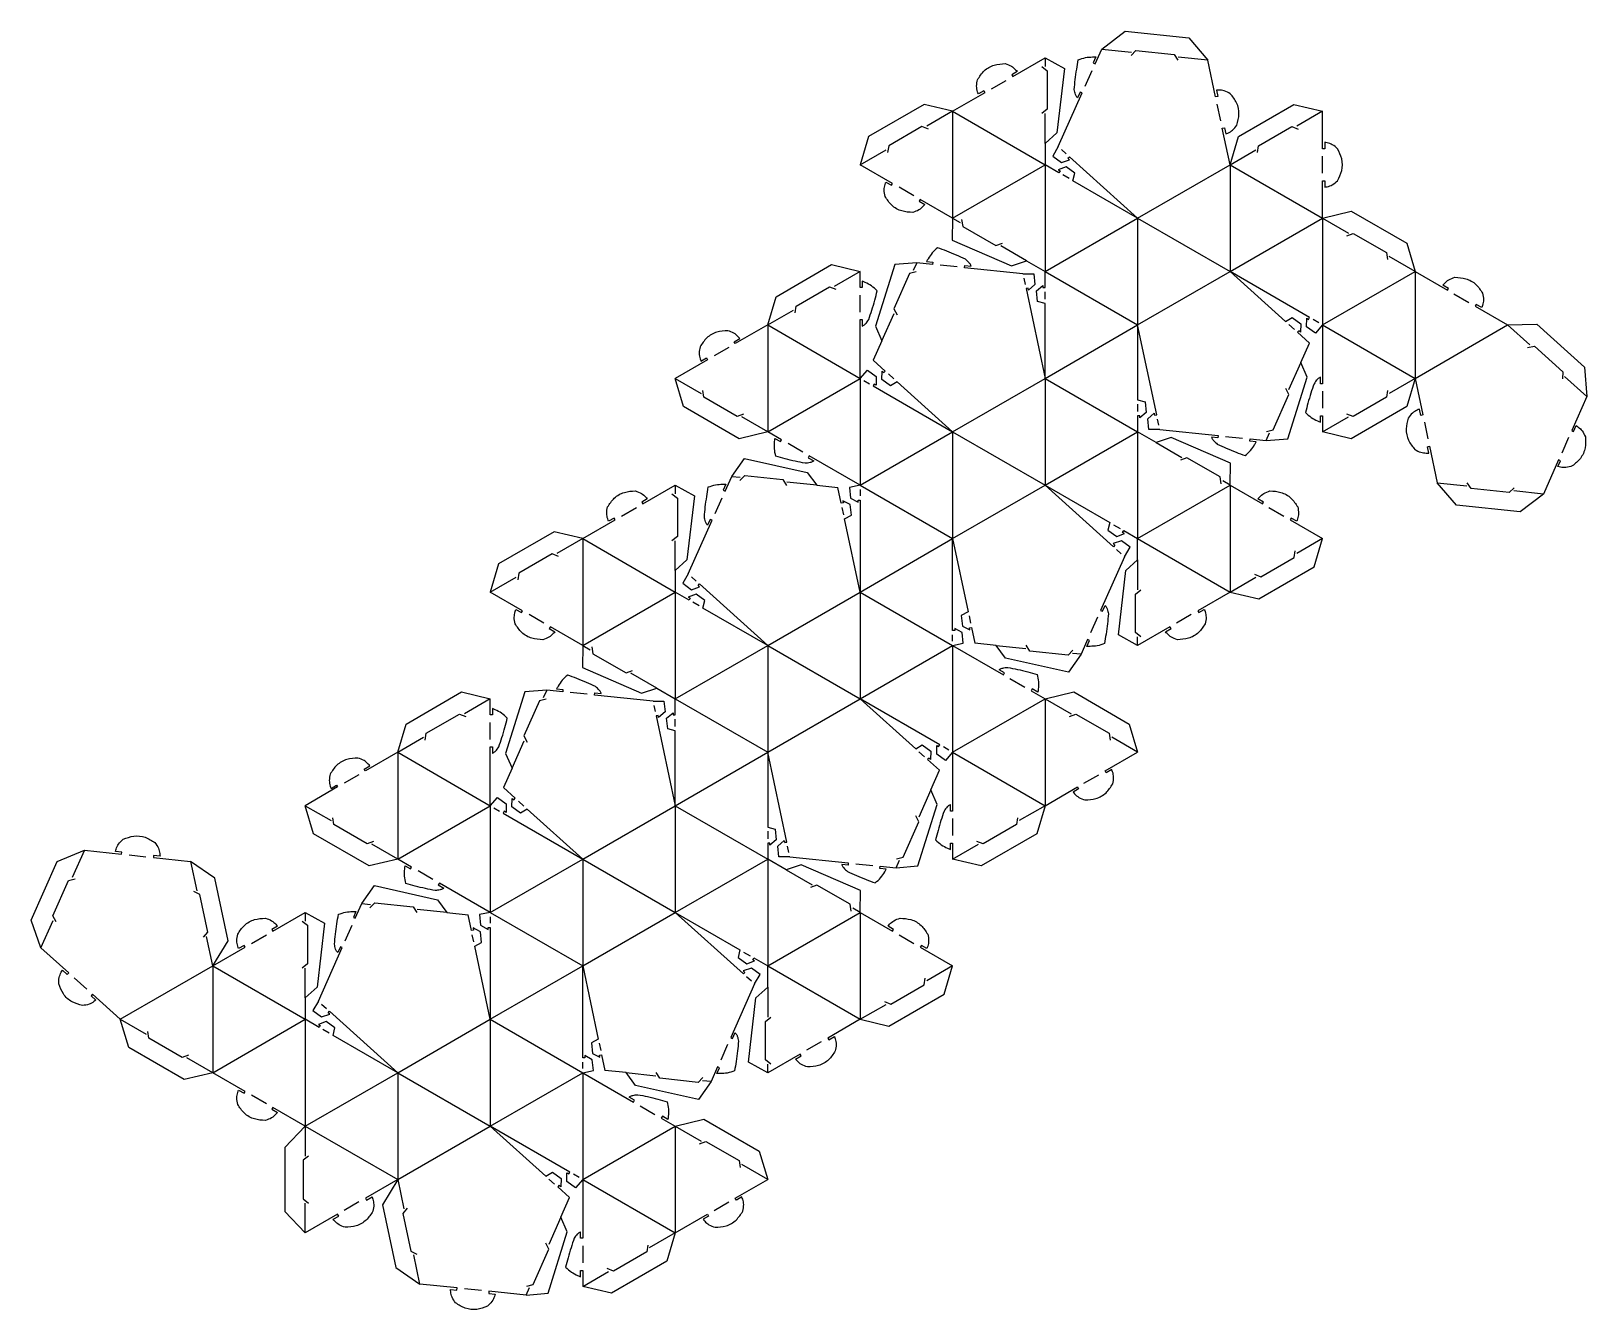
# Model space of a CAD drawing. Extents: x 12 to 259, y 156 to 359.
import ezdxf

# ---------------------------------------------------------------- set-up
doc = ezdxf.new("R2010")
doc.units = 0
doc.layers.get('0').update_dxf_attribs({"linetype": 'CONTINUOUS'})

msp = doc.modelspace()

# ---------------------------------------------------------------- linework, layer by layer
at = {"color": 5}
for points in [[(182.010499, 356.348985), (185.714761, 359.194573), (195.818687, 358.132607), (198.850371, 354.579043)], [(181.081251, 355.094553), (180.668007, 354.166389), (180.977393, 354.028642), (182.010507, 356.349047)], [(186.672564, 355.348205), (187.434657, 356.1194), (193.497011, 355.482222), (194.082108, 354.56943)], [(168.620158, 352.787019), (167.740271, 352.279019), (167.909604, 351.985722), (173.04227, 354.94907)], [(172.53427, 353.594395), (173.380942, 352.917059), (173.380942, 346.821033), (172.53427, 346.143697)], [(173.042272, 354.949067), (176.090286, 353.255728), (174.904948, 343.095686), (173.042272, 341.402344), (173.042272, 338.015663)], [(200.202419, 349.846043), (200.41366, 348.852243), (200.082393, 348.781831), (198.850165, 354.578998)], [(158.377512, 346.482367), (163.510177, 349.445711), (163.340844, 349.739008), (162.460957, 349.231005)], [(175.123091, 340.87966), (178.911171, 349.387825), (178.601782, 349.525572), (178.188538, 348.597408)], [(158.377492, 346.4824), (153.835896, 347.575357), (145.037099, 342.495368), (143.71283, 338.015753)], [(202.371099, 338.015166), (203.695461, 342.495091), (212.494868, 347.57543), (217.036777, 346.4824)], [(217.375446, 341.571711), (217.375446, 340.555708), (217.036777, 340.555708), (217.036777, 346.4824)], [(154.525387, 343.6718), (153.515466, 344.066367), (148.236189, 341.018375), (148.072935, 339.946475)], [(202.370811, 338.015663), (201.138587, 343.812829), (201.469851, 343.883244), (201.681091, 342.889443)], [(206.731506, 339.946021), (206.894771, 341.017994), (212.174415, 344.066197), (213.184404, 343.671603)], [(175.12304, 340.879683), (174.241672, 339.394703), (175.613348, 338.387497), (176.909829, 338.815139), (176.658154, 339.041747), (176.884762, 339.293421), (187.706768, 329.549245)], [(147.796292, 335.267047), (148.676171, 334.75905), (148.845504, 335.052341), (143.712881, 338.015663)], [(187.706542, 329.548994), (177.441476, 335.475531), (177.740843, 336.671368), (176.359069, 337.664661), (175.117862, 337.208121), (175.41115, 337.03879), (175.241819, 336.745505), (173.042162, 338.015477)], [(217.036777, 329.548994), (217.036777, 335.475686), (217.375446, 335.475686), (217.375446, 334.45968)], [(158.377515, 329.549033), (153.244894, 332.512352), (153.075561, 332.219061), (153.95544, 331.711064)], [(217.03667, 329.548807), (221.578178, 330.641744), (230.376803, 325.561854), (231.701046, 321.082325)], [(158.377495, 329.548997), (158.319964, 326.062669), (167.711487, 322.00918), (170.109301, 322.775634), (173.042253, 321.082293)], [(159.804676, 329.311602), (159.96793, 328.239697), (165.247244, 325.191684), (166.25717, 325.586252)], [(220.888701, 326.738261), (221.898599, 327.132822), (227.177778, 324.084887), (227.341026, 323.013009)], [(129.048123, 312.615624), (130.3724, 317.095268), (139.171257, 322.17529), (143.712884, 321.082326)], [(144.051551, 319.558326), (144.051551, 318.542325), (143.712884, 318.542325), (143.712884, 321.082326)], [(152.681119, 322.482374), (149.207872, 322.175168), (146.158266, 312.411371), (147.171162, 310.106806), (145.793672, 307.012914)], [(152.594206, 321.038193), (151.545236, 320.763787), (149.065756, 315.194782), (149.563729, 314.231631)], [(154.232164, 322.659856), (155.242596, 322.553656), (155.207197, 322.216845), (152.681113, 322.482347)], [(169.52166, 320.712334), (160.259361, 321.685841), (160.29476, 322.022652), (161.305192, 321.916451)], [(169.521626, 320.712325), (171.248372, 320.733122), (171.434805, 319.041582), (170.416197, 318.132603), (170.345783, 318.46387), (170.014516, 318.393457), (173.042272, 304.148987)], [(173.042272, 304.148988), (173.042272, 316.002325), (171.856939, 316.340991), (171.687606, 318.034325), (172.703606, 318.880992), (172.703606, 318.542325), (173.042272, 318.542325), (173.042272, 321.082326)], [(217.036458, 312.615111), (215.896424, 311.317891), (214.514532, 312.311269), (214.520599, 313.676553), (214.813913, 313.507209), (214.983258, 313.800521), (202.3708, 321.082327)], [(202.371235, 321.082796), (211.180339, 313.151043), (212.225201, 313.805332), (213.596957, 312.798069), (213.546312, 311.476449), (213.294623, 311.703071), (213.068004, 311.451382), (214.955668, 309.751721)], [(231.700939, 321.082141), (236.833472, 318.118872), (237.002803, 318.412159), (236.122938, 318.920148)], [(133.408256, 314.546358), (133.571513, 315.618264), (138.850824, 318.666277), (139.860751, 318.271707)], [(242.281978, 315.364226), (241.402114, 315.872215), (241.232786, 315.578927), (246.365316, 312.615658)], [(143.712884, 304.148988), (143.712884, 313.462324), (144.051551, 313.462324), (144.051551, 312.446324)], [(129.048104, 312.615658), (123.915483, 309.652337), (123.74615, 309.94563), (124.626029, 310.453628)], [(187.706542, 312.615658), (187.706542, 300.762321), (188.891875, 300.423654), (189.061209, 298.73032), (188.045209, 297.883653), (188.045209, 298.22232), (187.706542, 298.22232), (187.706542, 295.682319)], [(191.227146, 296.052517), (189.50042, 296.03172), (189.313992, 297.72324), (190.332586, 298.632208), (190.402997, 298.300945), (190.734261, 298.371357), (187.706542, 312.615658)], [(217.036777, 312.615658), (217.036777, 303.302322), (216.69811, 303.302322), (216.69811, 304.318322)], [(246.365742, 312.616126), (251.035532, 312.740953), (258.586193, 305.942309), (258.950175, 301.285051)], [(208.068881, 294.282439), (211.54204, 294.589637), (214.59157, 304.353186), (213.5787, 306.657692), (214.956153, 309.751506)], [(249.549452, 309.065892), (250.619381, 309.241871), (255.149779, 305.162684), (255.086601, 304.080219)], [(118.466881, 306.897643), (119.34676, 307.405641), (119.516093, 307.112348), (114.383473, 304.149028)], [(158.377523, 295.682352), (149.568812, 303.613751), (148.523994, 302.959491), (147.152304, 303.966709), (147.202943, 305.28827), (147.45462, 305.061659), (147.68123, 305.313336), (145.793652, 307.012922)], [(129.048126, 295.682358), (124.506541, 294.589404), (115.707761, 299.669381), (114.383493, 304.148987)], [(143.712859, 304.148948), (144.852816, 305.446079), (146.234613, 304.452769), (146.228545, 303.08758), (145.935251, 303.256912), (145.765921, 302.96362), (158.377503, 295.682319)], [(231.701154, 304.148802), (230.376911, 299.669273), (221.578283, 294.589384), (217.036777, 295.682319)], [(231.701046, 304.148988), (232.933257, 298.351889), (232.601996, 298.281477), (232.390758, 299.275265)], [(125.196027, 298.492953), (124.186112, 298.098387), (118.906843, 301.146373), (118.743589, 302.21827)], [(208.155791, 295.726583), (209.204735, 296.000982), (211.684153, 301.569846), (211.186189, 302.532972)], [(227.341134, 302.218118), (227.177882, 301.14624), (221.898707, 298.098306), (220.888808, 298.492866)], [(258.949246, 301.285465), (256.538603, 295.871072), (256.847998, 295.733321), (257.26125, 296.661503)], [(191.226982, 296.052481), (200.49002, 295.078897), (200.454616, 294.742059), (199.444102, 294.848268)], [(216.69811, 297.20632), (216.69811, 298.22232), (217.036777, 298.22232), (217.036777, 295.682319)], [(130.198599, 294.62702), (131.078484, 294.119017), (131.24782, 294.412313), (129.048104, 295.682318)], [(202.370811, 287.21565), (202.428342, 290.701886), (193.037062, 294.755269), (190.639311, 293.988836), (187.706435, 295.682132)], [(206.517694, 294.104804), (205.507181, 294.211013), (205.542586, 294.547851), (208.068867, 294.282328)], [(123.351558, 288.615686), (125.354235, 291.470012), (135.334762, 289.229143), (136.82413, 287.199662), (140.192272, 286.845656)], [(143.712864, 287.215615), (135.647247, 291.872302), (135.477913, 291.579006), (136.357797, 291.071004)], [(200.943667, 287.453037), (200.780416, 288.524915), (195.50124, 291.572849), (194.491342, 291.178289)], [(233.869413, 292.318746), (233.658176, 293.312535), (233.98944, 293.382947), (235.22165, 287.585848)], [(254.368478, 290.164231), (254.78173, 291.092412), (254.472338, 291.230163), (252.061695, 285.81577)], [(124.645714, 287.968862), (125.407843, 288.740097), (131.470502, 288.102886), (132.055627, 287.190049)], [(109.961381, 285.0536), (109.081494, 284.545598), (109.250827, 284.252302), (114.383493, 287.215648)], [(114.383495, 287.215651), (117.431495, 285.522317), (116.246162, 275.362314), (114.383495, 273.66898), (114.383495, 270.282313)], [(122.422305, 287.3612), (122.009061, 286.433037), (122.318447, 286.295288), (123.351561, 288.615698)], [(143.712884, 270.282313), (141.248432, 281.876649), (142.337451, 282.454361), (142.151021, 284.145901), (140.981187, 284.762829), (141.051602, 284.431562), (140.720335, 284.361149), (140.192238, 286.84565)], [(143.712884, 287.215651), (142.019551, 286.876984), (142.188884, 285.18365), (143.374217, 284.506317), (143.374217, 284.844984), (143.712884, 284.844984), (143.712884, 270.282313)], [(185.625435, 275.885047), (186.506787, 277.370001), (185.135136, 278.377189), (183.838681, 277.949554), (184.09035, 277.722949), (183.863745, 277.471279), (173.041937, 287.215279)], [(173.042272, 287.215649), (183.307338, 281.289111), (183.007971, 280.093275), (184.389745, 279.099983), (185.630953, 279.556521), (185.337664, 279.725851), (185.506995, 280.019139), (187.706649, 278.749166)], [(202.371127, 287.216197), (207.504103, 284.252671), (207.673448, 284.545984), (206.79351, 285.054017)], [(252.061701, 285.815835), (248.357362, 282.970191), (238.253236, 284.032177), (235.221489, 287.585813)], [(247.399542, 286.816635), (246.637435, 286.045424), (240.574957, 286.682616), (239.989848, 287.595425)], [(113.875495, 285.860984), (114.722162, 285.18365), (114.722162, 279.087649), (113.875495, 278.410315)], [(99.718735, 278.748946), (104.8514, 281.712292), (104.682067, 282.005587), (103.80218, 281.497585)], [(116.464142, 273.146301), (120.252222, 281.654469), (119.942836, 281.792218), (119.529589, 280.864054)], [(212.953081, 281.497786), (212.073143, 282.005819), (211.903798, 281.712506), (217.036774, 278.748981)], [(99.718715, 278.74898), (95.17713, 279.841934), (86.37835, 274.761956), (85.054082, 270.28235)], [(95.866616, 275.938384), (94.856701, 276.332951), (89.577432, 273.284964), (89.414178, 272.213067)], [(158.377492, 261.815641), (160.070825, 262.154307), (159.901492, 263.847643), (158.716159, 264.524977), (158.716159, 264.18631), (158.377492, 264.18631), (158.377492, 278.74898)], [(158.377492, 278.74898), (160.841924, 267.154732), (159.752913, 266.577026), (159.939344, 264.885499), (161.109166, 264.268575), (161.038754, 264.599839), (161.370018, 264.670251), (161.89811, 262.185769)], [(187.706542, 261.815641), (184.658542, 263.508974), (185.843875, 273.668978), (187.706542, 275.362312), (187.706542, 278.74898)], [(202.370811, 270.282313), (206.912712, 269.189283), (215.712102, 274.269613), (217.036458, 278.749529)], [(206.223176, 273.093103), (207.233164, 272.698509), (212.512797, 275.746707), (212.676063, 276.818678)], [(185.626059, 275.884768), (181.838075, 267.376815), (182.147456, 267.239071), (182.560688, 268.167213)], [(116.464263, 273.146247), (115.582883, 271.661248), (116.954577, 270.65403), (118.251072, 271.081678), (117.999394, 271.308289), (118.226005, 271.559967), (129.048135, 261.815677)], [(89.137518, 267.533697), (90.017397, 267.0257), (90.18673, 267.318991), (85.054107, 270.282312)], [(129.048104, 261.815643), (118.78286, 267.742285), (119.082233, 268.938141), (117.700436, 269.93145), (116.459206, 269.474904), (116.7525, 269.305571), (116.583166, 269.012278), (114.383473, 270.282273)], [(188.214542, 263.170307), (187.367875, 263.847643), (187.367875, 269.943644), (188.214542, 270.620977)], [(202.370921, 270.282127), (197.238389, 267.318858), (197.407719, 267.02557), (198.287581, 267.533559)], [(99.718741, 261.815683), (94.58612, 264.779002), (94.416787, 264.485711), (95.296665, 263.977714)], [(192.128544, 263.977638), (193.008405, 264.485627), (192.839075, 264.778912), (187.706545, 261.815643)], [(99.718715, 261.815643), (99.661187, 258.329316), (109.05271, 254.275828), (111.450524, 255.042282), (114.383476, 253.34894)], [(101.145899, 261.578249), (101.309153, 260.506344), (106.588467, 257.45833), (107.598393, 257.852899)], [(158.377512, 261.815677), (166.443129, 257.158991), (166.612463, 257.452285), (165.732579, 257.960287)], [(178.738818, 260.415793), (176.736161, 257.561496), (166.755733, 259.802343), (165.266381, 261.831803), (161.898271, 262.185806)], [(177.444674, 261.06261), (176.682552, 260.291384), (170.619953, 260.928588), (170.034833, 261.841416)], [(179.668046, 261.670231), (180.081281, 262.59837), (179.771901, 262.736117), (178.738815, 260.415765)], [(70.389346, 244.882271), (71.713623, 249.361916), (80.51248, 254.441936), (85.054104, 253.348974)], [(94.022172, 254.749022), (90.54894, 254.441817), (87.499345, 244.67806), (88.512238, 242.373504), (87.134754, 239.279626)], [(95.573235, 254.926523), (96.583678, 254.82032), (96.548276, 254.483507), (94.02217, 254.749011)], [(110.862883, 252.978981), (101.600491, 253.952498), (101.63589, 254.28931), (102.646333, 254.18311)], [(171.891777, 254.404273), (171.011892, 254.912276), (170.842556, 254.61898), (173.04227, 253.348974)], [(173.042162, 253.348788), (177.583671, 254.441724), (186.382296, 249.361834), (187.706539, 244.882304)], [(85.392774, 251.824974), (85.392774, 250.808971), (85.054107, 250.808971), (85.054107, 253.348974)], [(93.935262, 253.304848), (92.886296, 253.030444), (90.406824, 247.46146), (90.904797, 246.498315)], [(110.862849, 252.978972), (112.589595, 252.999772), (112.776028, 251.308234), (111.75742, 250.399255), (111.687006, 250.730522), (111.355739, 250.660107), (114.383495, 236.415638)], [(114.383495, 236.415635), (114.383495, 248.268971), (113.198162, 248.607638), (113.028829, 250.300971), (114.044829, 251.147638), (114.044829, 250.808971), (114.383495, 250.808971), (114.383495, 253.348974)], [(143.712853, 253.34894), (152.521564, 245.417542), (153.566382, 246.071801), (154.938072, 245.064583), (154.887433, 243.743021), (154.635756, 243.969634), (154.409146, 243.717957), (156.296724, 242.01837)], [(158.377515, 244.882344), (157.23756, 243.585214), (155.855763, 244.578523), (155.861831, 245.943711), (156.155125, 245.774381), (156.324455, 246.067672), (143.712873, 253.348974)], [(74.749479, 246.813004), (74.912736, 247.884912), (80.192047, 250.932923), (81.201974, 250.538354)], [(176.894194, 250.538241), (177.904092, 250.932802), (183.18327, 247.884867), (183.346519, 246.812989)], [(70.389329, 244.882304), (65.256709, 241.918985), (65.087376, 242.212276), (65.967254, 242.720273)], [(85.054107, 236.415635), (85.054107, 245.728971), (85.392774, 245.728971), (85.392774, 244.712971)], [(129.048104, 244.882304), (129.048104, 233.028968), (130.233437, 232.690302), (130.40277, 230.996968), (129.38677, 230.150302), (129.38677, 230.488968), (129.048104, 230.488968), (129.048104, 227.948965)], [(132.568716, 228.319131), (130.841984, 228.298331), (130.655557, 229.989855), (131.674153, 230.898826), (131.744565, 230.567562), (132.075829, 230.637973), (129.048104, 244.882304)], [(158.377492, 244.882304), (158.377492, 235.568968), (158.038825, 235.568968), (158.038825, 236.584968)], [(183.623311, 242.13355), (182.743447, 241.625562), (182.574119, 241.91885), (187.706649, 244.882118)], [(149.409427, 226.549087), (152.882628, 226.856289), (155.932195, 236.619955), (154.919313, 238.924492), (156.296783, 242.018342)], [(59.808107, 239.16429), (60.687986, 239.672287), (60.857319, 239.378997), (55.724696, 236.415674)], [(173.042272, 236.415635), (178.174805, 239.378903), (178.344136, 239.085615), (177.464271, 238.577627)], [(85.054082, 236.415595), (86.194039, 237.712725), (87.575836, 236.719416), (87.569768, 235.354228), (87.276474, 235.523559), (87.107144, 235.230268), (99.718726, 227.948965)], [(99.718749, 227.949002), (90.910037, 235.880401), (89.86522, 235.226142), (88.493529, 236.233359), (88.544169, 237.554921), (88.795846, 237.328308), (89.022456, 237.579985), (87.134878, 239.279572)], [(70.389352, 227.949005), (65.847767, 226.856051), (57.048987, 231.936029), (55.724719, 236.415635)], [(66.537253, 230.7596), (65.527338, 230.365033), (60.248069, 233.413019), (60.084815, 234.484916)], [(149.496337, 227.993249), (150.545295, 228.267651), (153.024744, 233.836581), (152.526774, 234.799721)], [(173.042253, 236.415669), (171.717976, 231.936023), (162.919119, 226.856003), (158.377495, 227.948965)], [(168.68212, 234.484936), (168.518863, 233.413028), (163.239552, 230.365016), (162.229625, 230.759586)], [(158.038825, 229.472965), (158.038825, 230.488968), (158.377492, 230.488968), (158.377492, 227.948965)], [(13.811298, 213.879575), (12.249592, 218.282075), (16.382055, 227.563741), (20.698737, 229.349016)], [(20.698734, 229.348991), (26.592943, 228.729485), (26.628343, 229.066297), (25.617907, 229.172498)], [(32.690957, 228.42909), (31.680523, 228.535291), (31.645121, 228.198478), (37.539332, 227.578972)], [(41.059941, 211.015629), (43.502845, 214.99722), (41.390457, 224.935222), (37.539295, 227.578966)], [(71.539822, 226.893669), (72.419707, 226.385666), (72.589043, 226.678963), (70.389327, 227.948968)], [(143.712884, 219.482296), (143.770412, 222.968624), (134.378889, 227.022111), (131.981075, 226.255658), (129.048123, 227.948999)], [(132.568716, 228.319128), (141.831108, 227.345611), (141.795709, 227.008799), (140.785266, 227.114999)], [(16.203864, 218.004394), (15.70589, 218.967545), (18.185367, 224.536543), (19.234337, 224.810948)], [(147.858364, 226.371586), (146.847921, 226.477789), (146.883323, 226.814601), (149.409429, 226.549098)], [(39.577261, 215.547746), (40.264602, 216.38631), (38.997168, 222.349112), (38.028174, 222.835612)], [(64.692781, 220.882319), (66.695439, 223.736615), (76.675866, 221.495768), (78.165218, 219.466308), (81.533328, 219.112305)], [(85.054087, 219.482265), (76.98847, 224.138951), (76.819136, 223.845658), (77.699021, 223.337655)], [(142.2857, 219.71969), (142.122446, 220.791595), (136.843132, 223.83961), (135.833206, 223.44504)], [(63.763528, 219.627849), (63.350284, 218.699685), (63.65967, 218.561938), (64.692784, 220.882347)], [(65.986925, 220.235502), (66.749047, 221.006728), (72.811646, 220.369524), (73.396766, 219.456696)], [(51.302607, 217.320251), (50.42272, 216.812248), (50.592053, 216.518951), (55.724719, 219.482299)], [(55.216719, 218.127632), (56.063385, 217.450296), (56.063385, 211.354296), (55.216719, 210.676963)], [(55.724719, 219.482299), (58.772719, 217.788965), (57.587385, 207.628963), (55.724719, 205.935626), (55.724719, 202.54896)], [(85.054107, 202.54896), (82.589649, 214.14332), (83.678672, 214.721032), (83.492241, 216.412576), (82.322405, 217.029505), (82.392819, 216.698239), (82.061552, 216.627824), (81.533452, 219.112331)], [(85.054107, 219.482299), (83.360774, 219.143632), (83.530107, 217.450296), (84.71544, 216.772963), (84.71544, 217.111629), (85.054107, 217.111629), (85.054107, 202.54896)], [(126.967336, 208.151692), (127.848716, 209.636692), (126.477022, 210.643909), (125.180527, 210.21626), (125.432205, 209.98965), (125.205594, 209.737973), (114.383464, 219.482262)], [(114.383495, 219.482299), (124.648739, 213.555658), (124.349366, 212.3598), (125.731163, 211.366491), (126.972393, 211.823039), (126.679099, 211.992372), (126.848433, 212.285663), (129.048126, 211.015669)], [(143.712861, 219.482259), (148.845482, 216.51894), (149.014815, 216.812231), (148.134936, 217.320228)], [(17.234046, 210.342007), (17.989081, 209.662171), (18.215693, 209.913848), (13.811321, 213.879564)], [(41.059961, 211.015595), (46.192626, 213.97894), (46.023293, 214.272237), (45.143406, 213.764234)], [(57.805365, 205.412951), (61.593445, 213.921118), (61.284059, 214.058868), (60.870812, 213.130704)], [(154.294084, 213.764245), (153.414205, 214.272242), (153.244872, 213.978951), (158.377492, 211.015629)], [(99.718715, 194.08229), (101.412048, 194.420957), (101.242715, 196.114293), (100.057382, 196.791626), (100.057382, 196.45296), (99.718715, 196.45296), (99.718715, 211.015629)], [(99.718715, 211.015629), (102.183144, 199.421407), (101.094134, 198.843701), (101.280564, 197.152177), (102.450384, 196.535256), (102.379972, 196.86652), (102.711236, 196.936931), (103.239327, 194.452453)], [(129.048104, 194.08229), (126.000104, 195.775624), (127.185437, 205.935626), (129.048104, 207.628963), (129.048104, 211.015629)], [(143.712884, 202.54896), (148.254469, 201.456006), (157.053249, 206.535984), (158.377515, 211.01559)], [(126.967395, 208.151666), (123.179349, 199.643575), (123.488735, 199.505828), (123.901976, 200.433984)], [(147.564983, 205.359554), (148.574898, 204.964988), (153.854167, 208.012974), (154.017421, 209.084871)], [(26.395241, 202.548951), (21.990869, 206.514665), (21.764257, 206.262987), (22.519292, 205.583151)], [(57.805489, 205.412897), (56.924109, 203.927898), (58.295802, 202.92068), (59.592297, 203.348329), (59.34062, 203.574939), (59.567231, 203.826617), (70.389361, 194.082327)], [(41.059944, 194.082293), (36.518339, 192.989334), (27.719521, 198.069334), (26.395248, 202.54896)], [(70.389329, 194.08229), (60.124086, 200.008932), (60.423459, 201.204789), (59.041662, 202.198098), (57.800432, 201.74155), (58.093726, 201.572217), (57.924392, 201.278926), (55.724696, 202.54892)], [(129.556104, 195.436957), (128.709437, 196.114293), (128.709437, 202.210293), (129.556104, 202.887626)], [(143.712864, 202.548994), (138.580199, 199.585649), (138.749532, 199.292352), (139.629419, 199.800355)], [(37.207828, 196.892902), (36.197907, 196.498333), (30.918618, 199.546333), (30.755364, 200.618232)], [(121.009286, 193.936898), (121.422527, 194.865053), (121.113141, 195.0028), (120.080038, 192.682412)], [(133.470218, 196.244338), (134.350105, 196.752341), (134.180772, 197.045638), (129.048104, 194.08229)], [(45.143426, 191.333624), (46.023321, 190.825615), (46.192657, 191.118915), (41.059938, 194.08229)], [(99.718588, 194.08207), (107.784288, 189.425336), (107.953621, 189.718635), (107.073728, 190.226644)], [(120.080041, 192.682423), (118.077364, 189.828098), (108.096837, 192.068965), (106.607469, 194.098448), (103.239327, 194.452453)], [(118.785886, 193.329245), (118.023756, 192.558011), (111.961097, 193.195224), (111.375972, 194.10806)], [(55.724846, 185.615502), (50.592129, 188.578878), (50.422793, 188.285579), (51.302686, 187.777573)], [(55.724719, 185.615282), (52.507385, 182.228616), (52.507385, 172.068613), (55.724719, 168.681943)], [(99.718738, 177.148652), (98.578783, 175.851522), (97.196986, 176.844832), (97.203054, 178.210019), (97.496348, 178.040689), (97.665678, 178.33398), (85.054096, 185.615282)], [(85.054327, 185.615528), (93.862861, 177.684287), (94.907656, 178.338535), (96.279324, 177.331337), (96.228682, 176.009804), (95.97701, 176.236408), (95.750403, 175.984737), (97.637947, 174.285186)], [(113.232988, 186.670593), (112.353093, 187.178599), (112.183759, 186.885302), (114.383493, 185.615282)], [(114.383473, 185.615243), (118.925058, 186.708196), (127.723838, 181.628219), (129.048104, 177.148613)], [(118.235572, 182.804648), (119.245487, 183.199214), (124.524756, 180.151229), (124.68801, 179.079332)], [(56.232719, 180.873949), (55.386052, 180.196613), (55.386052, 174.100613), (56.232719, 173.423279)], [(70.389352, 177.148573), (65.256732, 174.185254), (65.426062, 173.89196), (66.305941, 174.399957)], [(70.389329, 177.148613), (67.946544, 173.167216), (70.058828, 163.229701), (73.909803, 160.586085)], [(99.718715, 177.148613), (99.718715, 167.835277), (99.380048, 167.835277), (99.380048, 168.851277)], [(124.964718, 174.39996), (124.084839, 173.891963), (123.915506, 174.185254), (129.048126, 177.148576)], [(90.75048, 158.81489), (94.223888, 159.122109), (97.273632, 168.886354), (96.260691, 171.191023), (97.638243, 174.285056)], [(60.146796, 170.843974), (61.026675, 171.351971), (60.857342, 171.645265), (55.724719, 168.681943)], [(71.871939, 172.616719), (71.184632, 171.778195), (72.452001, 165.815686), (73.420946, 165.329208)], [(114.383495, 168.681946), (119.516116, 171.645265), (119.685449, 171.351974), (118.805571, 170.843977)], [(114.383476, 168.68198), (113.059199, 164.202334), (104.260342, 159.122315), (99.718715, 160.215277)], [(90.837396, 160.259137), (91.886416, 160.533555), (94.366009, 166.102816), (93.868014, 167.066009)], [(110.023343, 166.751247), (109.860086, 165.679339), (104.580775, 162.631327), (103.570848, 163.025897)], [(78.75833, 159.735995), (79.768771, 159.629792), (79.804173, 159.966605), (73.909939, 160.586114)], [(99.380048, 161.739274), (99.380048, 162.755277), (99.718715, 162.755277), (99.718715, 160.215274)], [(90.750607, 158.816089), (84.856374, 159.435598), (84.820972, 159.098786), (85.831412, 158.992583)]]:
    msp.add_lwpolyline(points, dxfattribs=at)
at = {"color": 1}
for points in [[(182.010499, 356.348985), (186.725664, 355.8534)], [(173.042272, 354.949067), (173.042272, 353.594395)], [(179.393288, 350.47068), (180.495276, 352.945783)], [(198.850371, 354.579043), (194.135208, 355.074628)], [(164.53671, 350.038381), (166.883072, 351.393053)], [(158.377492, 346.4824), (154.271387, 344.111739)], [(158.377396, 346.482279), (158.377396, 329.548946)], [(158.377396, 346.482279), (173.042227, 338.015612)], [(173.042272, 341.402344), (173.042272, 346.143697)], [(200.892139, 344.972263), (200.328838, 347.622398)], [(217.036777, 346.4824), (212.930387, 344.111573)], [(143.71283, 338.015753), (147.818935, 340.386415)], [(158.377396, 329.548946), (173.042227, 338.015612)], [(173.042227, 338.015612), (173.042227, 321.082279), (187.706494, 329.548946)], [(175.626389, 340.426467), (176.381413, 339.746639)], [(187.706494, 329.548946), (202.370761, 338.015612)], [(202.370761, 338.015612), (202.370761, 321.082279)], [(202.370761, 338.015612), (217.036721, 329.548946)], [(202.371099, 338.015166), (206.477489, 340.385991)], [(217.036777, 336.661025), (217.036777, 339.370369)], [(176.854903, 335.814192), (175.828396, 336.406844)], [(152.21837, 333.105016), (149.872028, 334.459677)], [(158.377495, 329.548997), (159.550673, 328.87166)], [(187.706494, 329.548946), (187.706494, 312.615612)], [(187.706494, 329.548946), (202.370761, 321.082279)], [(202.370761, 321.082279), (217.036721, 329.548946)], [(217.03667, 329.548807), (221.142695, 327.178192)], [(217.036721, 329.548946), (217.036721, 312.615612), (231.700987, 321.082279)], [(170.109301, 322.775634), (166.003168, 325.14631)], [(231.701046, 321.082325), (227.595021, 323.45294)], [(143.712884, 321.082326), (139.606751, 318.71165)], [(152.681119, 322.482374), (152.130122, 321.244817)], [(159.080522, 321.809742), (156.386033, 322.092944)], [(173.042227, 321.082279), (187.706494, 312.615612)], [(187.706494, 312.615612), (202.370761, 321.082279)], [(231.700987, 321.082279), (231.700987, 304.148946), (246.365254, 312.615612)], [(169.662452, 320.049791), (169.87369, 319.055991)], [(143.712884, 314.647658), (143.712884, 317.356992)], [(173.042272, 316.679658), (173.042272, 317.864992)], [(237.859979, 317.526218), (240.206279, 316.171581)], [(129.048123, 312.615624), (133.154256, 314.9863)], [(147.171162, 310.106806), (149.099645, 314.438255)], [(216.449834, 312.9538), (215.569896, 313.461833)], [(129.048016, 312.615612), (129.048016, 295.682279)], [(129.048016, 312.615612), (143.712847, 304.148946)], [(173.042227, 304.148946), (187.706494, 312.615612)], [(211.683716, 312.6978), (212.564624, 311.904625)], [(217.036721, 312.615612), (231.700987, 304.148946)], [(246.365742, 312.616126), (249.889383, 309.443425)], [(122.888959, 309.059673), (120.542617, 307.705013)], [(213.5787, 306.657692), (211.650261, 302.326354)], [(114.383493, 304.148987), (118.489592, 301.778331)], [(129.048016, 295.682279), (143.712847, 304.148946)], [(143.712847, 304.148946), (143.712847, 287.215612), (158.377396, 295.682279)], [(144.299446, 303.810283), (145.179322, 303.302285)], [(149.065457, 304.066974), (148.184588, 304.860114)], [(158.377396, 295.682279), (173.042227, 304.148946)], [(173.042227, 304.148946), (173.042227, 287.215612)], [(173.042227, 304.148946), (187.706494, 295.682279)], [(231.701154, 304.148802), (227.595128, 301.778187)], [(258.950175, 301.285051), (255.426535, 304.457752)], [(217.036777, 302.116988), (217.036777, 299.407654)], [(187.706542, 300.084987), (187.706542, 298.899654)], [(129.048126, 295.682358), (124.94203, 298.053014)], [(191.086322, 296.715043), (190.875085, 297.708831)], [(217.036777, 295.682319), (221.142803, 298.052934)], [(233.179699, 297.192469), (233.742998, 294.542367)], [(134.620714, 292.464971), (132.274352, 293.819643)], [(158.377396, 295.682279), (158.377396, 278.748946)], [(158.377396, 295.682279), (173.042227, 287.215612)], [(173.042227, 287.215612), (187.706494, 295.682279)], [(187.706494, 295.682279), (187.706494, 278.748946), (202.370761, 287.215612)], [(190.639311, 293.988836), (194.745336, 291.618221)], [(201.66895, 294.954986), (204.363653, 294.671761)], [(208.068881, 294.282439), (208.619863, 295.519965)], [(256.056474, 294.788193), (254.954467, 292.313042)], [(114.383495, 287.215651), (114.383495, 285.860984)], [(123.351558, 288.615686), (124.698814, 288.474084)], [(136.82413, 287.199662), (132.10873, 287.69527)], [(143.712847, 287.215612), (158.377396, 278.748946)], [(143.712884, 286.538317), (143.712884, 285.522317)], [(158.377396, 278.748946), (173.042227, 287.215612)], [(202.370811, 287.21565), (201.197662, 287.892968)], [(202.370761, 287.215612), (202.370761, 270.282279)], [(235.221489, 287.585813), (239.936748, 287.090219)], [(252.061701, 285.815835), (247.346442, 286.311429)], [(120.734342, 282.737327), (121.83633, 285.21243)], [(105.877933, 282.304961), (108.224295, 283.659633)], [(141.107606, 282.539182), (140.861161, 283.698616)], [(208.530701, 283.659966), (210.877204, 282.305211)], [(183.893912, 280.950452), (184.920419, 280.357798)], [(99.718715, 278.74898), (95.612619, 276.378323)], [(99.718636, 278.748946), (99.718636, 261.815612)], [(99.718636, 278.748946), (114.383467, 270.282279)], [(114.383495, 273.66898), (114.383495, 278.410315)], [(143.712847, 270.282279), (158.377396, 278.748946)], [(185.122095, 276.338256), (184.367085, 277.01807)], [(187.706494, 278.748946), (202.370761, 270.282279)], [(217.036458, 278.749529), (212.930077, 276.378708)], [(187.706542, 275.362312), (187.706542, 270.620977)], [(85.054082, 270.28235), (89.160181, 272.653006)], [(116.967618, 272.693024), (117.72265, 272.01319)], [(202.370811, 270.282313), (206.477193, 272.653133)], [(99.718636, 261.815612), (114.383467, 270.282279)], [(114.383467, 270.282279), (114.383467, 253.348946), (129.048016, 261.815612)], [(129.048016, 261.815612), (143.712847, 270.282279)], [(143.712847, 270.282279), (143.712847, 253.348946)], [(143.712847, 270.282279), (158.377396, 261.815612)], [(93.559596, 265.371666), (91.213254, 266.726327)], [(118.196275, 268.080949), (117.169751, 268.673612)], [(160.98275, 266.492204), (161.229192, 265.332781)], [(196.211881, 266.726203), (193.865582, 265.371567)], [(181.355966, 266.293985), (180.25401, 263.818947)], [(99.718715, 261.815643), (100.891896, 261.138307)], [(129.048016, 261.815612), (129.048016, 244.882279)], [(129.048016, 261.815612), (143.712847, 253.348946)], [(143.712847, 253.348946), (158.377396, 261.815612)], [(158.377396, 261.815612), (158.377396, 244.882279), (173.042227, 253.348946)], [(158.377492, 262.492974), (158.377492, 263.508974)], [(165.266381, 261.831803), (169.981733, 261.336199)], [(187.706542, 261.815641), (187.706542, 263.170307)], [(178.738818, 260.415793), (177.391574, 260.557395)], [(111.450524, 255.042282), (107.344391, 257.412957)], [(94.022172, 254.749022), (93.471179, 253.511472)], [(100.42164, 254.076399), (97.727127, 254.359603)], [(167.469662, 256.566321), (169.816024, 255.211649)], [(85.054104, 253.348974), (80.947974, 250.978296)], [(111.003675, 252.316439), (111.214913, 251.322638)], [(114.383467, 253.348946), (129.048016, 244.882279)], [(129.048016, 244.882279), (143.712847, 253.348946)], [(173.042162, 253.348788), (177.148188, 250.978172)], [(173.042227, 253.348946), (173.042227, 236.415612)], [(85.054107, 246.914304), (85.054107, 249.623638)], [(114.383495, 248.946304), (114.383495, 250.131638)], [(70.389346, 244.882271), (74.495479, 247.252949)], [(88.512238, 242.373504), (90.440716, 246.704935)], [(187.706539, 244.882304), (183.600513, 247.25292)], [(70.389256, 244.882279), (70.389256, 227.948946)], [(70.389256, 244.882279), (85.054087, 236.415612)], [(114.383467, 236.415612), (129.048016, 244.882279)], [(153.024919, 244.964318), (153.905788, 244.171178)], [(157.79093, 245.221011), (156.911054, 245.729008)], [(158.377396, 244.882279), (173.042227, 236.415612)], [(64.230185, 241.326321), (61.883843, 239.97166)], [(179.201312, 239.971559), (181.547612, 241.326194)], [(90.406683, 236.333624), (89.525814, 237.126764)], [(154.919313, 238.924492), (152.990852, 234.5931)], [(55.724719, 236.415635), (59.830818, 234.044977)], [(70.389256, 227.948946), (85.054087, 236.415612)], [(85.054087, 236.415612), (85.054087, 219.482279), (99.718636, 227.948946)], [(85.640669, 236.076929), (86.520545, 235.568932)], [(99.718636, 227.948946), (114.383467, 236.415612)], [(114.383467, 236.415612), (114.383467, 219.482279)], [(114.383467, 236.415612), (129.048016, 227.948946)], [(158.377492, 234.383635), (158.377492, 231.674302)], [(173.042253, 236.415669), (168.93612, 234.044991)], [(129.048104, 232.351635), (129.048104, 231.166302)], [(70.389352, 227.949005), (66.283256, 230.31966)], [(132.42789, 228.981656), (132.216655, 229.975448)], [(158.377495, 227.948965), (162.483625, 230.319643)], [(20.698737, 229.349016), (18.770254, 225.017571)], [(27.771785, 228.605584), (30.466281, 228.322379)], [(37.539295, 227.578966), (38.525075, 222.941231)], [(99.718636, 227.948946), (99.718636, 211.015612)], [(99.718636, 227.948946), (114.383467, 219.482279)], [(114.383467, 219.482279), (129.048016, 227.948946)], [(129.048016, 227.948946), (129.048016, 211.015612), (143.712847, 219.482279)], [(143.009959, 227.22171), (145.704473, 226.938505)], [(149.409427, 226.549087), (149.960415, 227.786626)], [(75.961937, 224.731621), (73.615575, 226.086293)], [(131.981075, 226.255658), (136.087208, 223.884982)], [(64.692781, 220.882319), (66.040025, 220.740716)], [(78.165218, 219.466308), (73.449866, 219.961913)], [(143.712884, 219.482296), (142.539703, 220.159632)], [(13.811298, 213.879575), (15.739781, 218.211018)], [(55.724719, 219.482299), (55.724719, 218.127632)], [(62.075565, 215.003977), (63.177553, 217.47908)], [(85.054087, 219.482279), (99.718636, 211.015612)], [(85.054107, 218.804965), (85.054107, 217.788965)], [(99.718636, 211.015612), (114.383467, 219.482279)], [(143.712847, 219.482279), (143.712847, 202.548946)], [(41.059941, 211.015629), (40.074161, 215.653365)], [(47.219159, 214.57161), (49.56552, 215.926282)], [(82.448823, 214.805854), (82.202378, 215.965291)], [(149.872006, 215.926276), (152.218348, 214.571615)], [(125.235324, 213.216994), (126.261848, 212.62433)], [(26.395328, 202.548946), (41.059876, 211.015612), (41.059876, 194.082279)], [(41.059876, 211.015612), (55.724707, 202.548946)], [(55.724719, 205.935626), (55.724719, 210.676963)], [(85.054087, 202.548946), (99.718636, 211.015612)], [(129.048016, 211.015612), (143.712847, 202.548946)], [(158.377515, 211.01559), (154.271418, 208.644932)], [(21.109994, 207.307808), (19.096568, 209.120705)], [(126.463981, 208.604915), (125.708949, 209.284749)], [(129.048104, 207.628963), (129.048104, 202.887626)], [(58.308844, 204.959674), (59.063876, 204.27984)], [(143.712884, 202.54896), (147.81898, 204.919615)], [(26.395248, 202.54896), (30.501364, 200.178293)], [(41.059876, 194.082279), (55.724707, 202.548946), (55.724707, 185.61533), (70.389256, 194.082279)], [(70.389256, 194.082279), (85.054087, 202.548946)], [(85.054087, 202.548946), (85.054087, 185.61533)], [(85.054087, 202.548946), (99.718636, 194.082279)], [(59.537501, 200.347595), (58.510977, 200.940259)], [(102.323968, 198.758879), (102.57041, 197.599457)], [(122.697234, 198.560728), (121.595258, 196.085648)], [(137.553666, 198.99298), (135.207304, 197.638307)], [(41.059944, 194.082293), (36.953828, 196.45296)], [(99.718715, 194.759624), (99.718715, 195.775624)], [(129.048104, 194.08229), (129.048104, 195.436957)], [(70.389256, 194.082279), (70.389256, 177.148663)], [(70.389256, 194.082279), (85.054087, 185.61533)], [(85.054087, 185.61533), (99.718636, 194.082279)], [(99.718636, 194.082279), (99.718636, 177.148663), (114.383467, 185.61533)], [(106.607469, 194.098448), (111.322869, 193.602837)], [(120.080041, 192.682423), (118.732785, 192.824025)], [(49.565585, 189.171553), (47.219201, 190.52624)], [(108.810829, 188.832661), (111.157216, 187.477977)], [(55.724707, 185.61533), (70.389256, 177.148663)], [(55.724719, 185.615282), (55.724719, 180.873949)], [(70.389256, 177.148663), (85.054087, 185.61533)], [(114.383467, 185.61533), (114.383467, 168.681997)], [(114.383473, 185.615243), (118.489569, 183.244587)], [(99.132153, 177.487319), (98.252277, 177.995316)], [(129.048104, 177.148613), (124.942007, 179.519271)], [(70.389329, 177.148613), (71.375061, 172.511106)], [(94.366207, 177.231075), (95.247059, 176.437952)], [(99.718636, 177.148663), (114.383467, 168.681997)], [(55.724719, 168.681943), (55.724719, 173.423279)], [(64.230208, 173.59259), (61.883866, 172.237929)], [(120.54264, 172.237929), (122.888982, 173.59259)], [(96.260691, 171.191023), (94.332117, 166.859377)], [(114.383476, 168.68198), (110.277343, 166.311302)], [(99.718715, 166.649943), (99.718715, 163.94061)], [(73.909803, 160.586085), (72.924072, 165.223592)], [(99.718715, 160.215277), (103.824848, 162.585954)], [(83.677526, 159.559499), (80.983018, 159.842704)], [(90.75048, 158.81489), (91.301502, 160.052502)]]:
    msp.add_lwpolyline(points, dxfattribs=at)
at = {"color": 5}
for points, knots in [([(162.324838, 351.498779), (162.644271, 351.994499), (163.299478, 353.011297), (164.927068, 353.950986), (166.135245, 354.010013), (166.724268, 354.03879)], [0, 0, 0, 0, 1.754129, 3.597989, 5.35212, 5.35212, 5.35212, 5.35212]), ([(166.724268, 354.03879), (167.05951, 353.92965), (167.677018, 353.728617), (168.263717, 353.204089), (168.537177, 352.884114), (168.620158, 352.787019)], [0, 0, 0, 0, 1.046217, 1.927108, 2.310858, 2.310858, 2.310858, 2.310858]), ([(177.673618, 349.938818), (177.717463, 350.459996), (177.807851, 351.534403), (178.033169, 353.109234), (178.210549, 354.161559), (178.29567, 354.666546)], [0, 0, 0, 0, 1.568768, 3.234008, 4.770399, 4.770399, 4.770399, 4.770399]), ([(178.29567, 354.666546), (178.675225, 354.795706), (179.413386, 355.046899), (180.366032, 355.098584), (180.912012, 355.095506), (181.081251, 355.094553)], [0, 0, 0, 0, 1.197286, 2.328491, 2.836647, 2.836647, 2.836647, 2.836647]), ([(162.460957, 349.231005), (162.41836, 349.351416), (162.277984, 349.748227), (162.11708, 350.518587), (162.251735, 351.153881), (162.324838, 351.498779)], [0, 0, 0, 0, 0.38375, 1.264641, 2.310858, 2.310858, 2.310858, 2.310858]), ([(178.188538, 348.597408), (178.151866, 348.639951), (178.010181, 348.804322), (177.79729, 349.250589), (177.721213, 349.673951), (177.673618, 349.938818)], [0, 0, 0, 0, 0.168286, 0.650182, 1.455493, 1.455493, 1.455493, 1.455493]), ([(202.401257, 349.274721), (202.095831, 349.450826), (201.533243, 349.775206), (200.750867, 349.860231), (200.330099, 349.849346), (200.202419, 349.846043)], [0, 0, 0, 0, 1.046213, 1.927102, 2.310852, 2.310852, 2.310852, 2.310852]), ([(203.457452, 344.305722), (203.612101, 344.874807), (203.92931, 346.042089), (203.538566, 347.880394), (202.774005, 348.817738), (202.401257, 349.274721)], [0, 0, 0, 0, 1.754125, 3.597981, 5.352107, 5.352107, 5.352107, 5.352107]), ([(201.681091, 342.889443), (201.799076, 342.938358), (202.187893, 343.099557), (202.868047, 343.495452), (203.250059, 344.020614), (203.457452, 344.305722)], [0, 0, 0, 0, 0.383749, 1.264638, 2.310852, 2.310852, 2.310852, 2.310852]), ([(219.407455, 340.555708), (219.145316, 340.791467), (218.662463, 341.225728), (217.91486, 341.47156), (217.501023, 341.548396), (217.375446, 341.571711)], [0, 0, 0, 0, 1.046216, 1.927106, 2.310856, 2.310856, 2.310856, 2.310856]), ([(219.407455, 335.475686), (219.677044, 336.000183), (220.230014, 337.076008), (220.230014, 338.955386), (219.677044, 340.031211), (219.407455, 340.555708)], [0, 0, 0, 0, 1.754129, 3.59799, 5.352119, 5.352119, 5.352119, 5.352119]), ([(147.660177, 332.999293), (147.587074, 333.344188), (147.45242, 333.979477), (147.613322, 334.74983), (147.753696, 335.146638), (147.796292, 335.267047)], [0, 0, 0, 0, 1.046208, 1.927091, 2.310838, 2.310838, 2.310838, 2.310838]), ([(217.375446, 334.45968), (217.501023, 334.482996), (217.91486, 334.559833), (218.662463, 334.805666), (219.145316, 335.239927), (219.407455, 335.475686)], [0, 0, 0, 0, 0.38375, 1.264641, 2.310858, 2.310858, 2.310858, 2.310858]), ([(152.059567, 330.459304), (151.470549, 330.488081), (150.262382, 330.547107), (148.634807, 331.486788), (147.979607, 332.503577), (147.660177, 332.999293)], [0, 0, 0, 0, 1.754115, 3.597959, 5.352073, 5.352073, 5.352073, 5.352073]), ([(153.95544, 331.711064), (153.87246, 331.61397), (153.599002, 331.293998), (153.012308, 330.769474), (152.394805, 330.568443), (152.059567, 330.459304)], [0, 0, 0, 0, 0.383747, 1.264631, 2.310838, 2.310838, 2.310838, 2.310838]), ([(155.995616, 324.858231), (155.693982, 324.594108), (155.107364, 324.08044), (154.586282, 323.281268), (154.315957, 322.806898), (154.232164, 322.659856)], [0, 0, 0, 0, 1.197284, 2.328486, 2.83664, 2.83664, 2.83664, 2.83664]), ([(160.40096, 323.033085), (159.927686, 323.255702), (158.952032, 323.714627), (157.475533, 324.30691), (156.475506, 324.679455), (155.995616, 324.858231)], [0, 0, 0, 0, 1.568764, 3.233999, 4.770386, 4.770386, 4.770386, 4.770386]), ([(161.305192, 321.916451), (161.286684, 321.969481), (161.215178, 322.174368), (160.935146, 322.581869), (160.606543, 322.859433), (160.40096, 323.033085)], [0, 0, 0, 0, 0.168285, 0.650178, 1.455486, 1.455486, 1.455486, 1.455486]), ([(146.422217, 318.034325), (146.128011, 318.306698), (145.555837, 318.836411), (144.706575, 319.271103), (144.206546, 319.490362), (144.051551, 319.558326)], [0, 0, 0, 0, 1.197285, 2.328489, 2.836644, 2.836644, 2.836644, 2.836644]), ([(236.122938, 318.920148), (236.205916, 319.017241), (236.479369, 319.337208), (237.066053, 319.861721), (237.683546, 320.062748), (238.01878, 320.171885)], [0, 0, 0, 0, 0.38374, 1.264608, 2.310798, 2.310798, 2.310798, 2.310798]), ([(238.01878, 320.171885), (238.607787, 320.143108), (239.815932, 320.084084), (241.443479, 319.144419), (242.098669, 318.127647), (242.418094, 317.63194)], [0, 0, 0, 0, 1.754083, 3.597895, 5.35198, 5.35198, 5.35198, 5.35198]), ([(145.067551, 313.462324), (145.239478, 313.956277), (145.593906, 314.974559), (146.028609, 316.504883), (146.294583, 317.538375), (146.422217, 318.034325)], [0, 0, 0, 0, 1.568767, 3.234006, 4.770396, 4.770396, 4.770396, 4.770396]), ([(242.418094, 317.63194), (242.491195, 317.287051), (242.625846, 316.651773), (242.464946, 315.881434), (242.324574, 315.484633), (242.281978, 315.364226)], [0, 0, 0, 0, 1.046189, 1.927057, 2.310797, 2.310797, 2.310797, 2.310797]), ([(144.051551, 312.446324), (144.102356, 312.470273), (144.298646, 312.562805), (144.674643, 312.883898), (144.916339, 313.239715), (145.067551, 313.462324)], [0, 0, 0, 0, 0.168285, 0.650179, 1.455489, 1.455489, 1.455489, 1.455489]), ([(122.730156, 311.705386), (122.141138, 311.676609), (120.932971, 311.617584), (119.305396, 310.677903), (118.650196, 309.661113), (118.330766, 309.165397)], [0, 0, 0, 0, 1.754115, 3.597959, 5.352073, 5.352073, 5.352073, 5.352073]), ([(124.626029, 310.453628), (124.543049, 310.550722), (124.26959, 310.870694), (123.682897, 311.395216), (123.065394, 311.596247), (122.730156, 311.705386)], [0, 0, 0, 0, 0.383747, 1.26463, 2.310837, 2.310837, 2.310837, 2.310837]), ([(118.330766, 309.165397), (118.257663, 308.820502), (118.123008, 308.185214), (118.283911, 307.414861), (118.424285, 307.018053), (118.466881, 306.897643)], [0, 0, 0, 0, 1.046207, 1.92709, 2.310837, 2.310837, 2.310837, 2.310837]), ([(216.69811, 304.318322), (216.647305, 304.294372), (216.451015, 304.201841), (216.075017, 303.880747), (215.833322, 303.52493), (215.68211, 303.302322)], [0, 0, 0, 0, 0.168285, 0.650179, 1.455489, 1.455489, 1.455489, 1.455489]), ([(215.68211, 303.302322), (215.510183, 302.808369), (215.155755, 301.790087), (214.721051, 300.259763), (214.455078, 299.22627), (214.327444, 298.73032)], [0, 0, 0, 0, 1.568767, 3.234006, 4.770395, 4.770395, 4.770395, 4.770395]), ([(214.327444, 298.73032), (214.62165, 298.457947), (215.193824, 297.928235), (216.043086, 297.493543), (216.543115, 297.274284), (216.69811, 297.20632)], [0, 0, 0, 0, 1.197286, 2.328489, 2.836644, 2.836644, 2.836644, 2.836644]), ([(232.390758, 299.275265), (232.272775, 299.226351), (231.883962, 299.065155), (231.203817, 298.669264), (230.821808, 298.144109), (230.614418, 297.859004)], [0, 0, 0, 0, 0.383744, 1.264622, 2.310825, 2.310825, 2.310825, 2.310825]), ([(230.614418, 297.859004), (230.45977, 297.289926), (230.142565, 296.122658), (230.533304, 294.284374), (231.297857, 293.347041), (231.6706, 292.890062)], [0, 0, 0, 0, 1.754105, 3.597939, 5.352045, 5.352045, 5.352045, 5.352045]), ([(257.26125, 296.661503), (257.366489, 296.589125), (257.713301, 296.350605), (258.29629, 295.821939), (258.560773, 295.228817), (258.704359, 294.906815)], [0, 0, 0, 0, 0.383756, 1.264662, 2.310896, 2.310896, 2.310896, 2.310896]), ([(130.33309, 291.81195), (130.244311, 292.202928), (130.071653, 292.963305), (130.11983, 293.916137), (130.179961, 294.458807), (130.198599, 294.62702)], [0, 0, 0, 0, 1.19729, 2.328499, 2.836656, 2.836656, 2.836656, 2.836656]), ([(199.444102, 294.848268), (199.462611, 294.795234), (199.534124, 294.590331), (199.814179, 294.182798), (200.142808, 293.905211), (200.348407, 293.731546)], [0, 0, 0, 0, 0.168298, 0.650231, 1.455603, 1.455603, 1.455603, 1.455603]), ([(200.348407, 293.731546), (200.821719, 293.50891), (201.797451, 293.049949), (203.274068, 292.457618), (204.274175, 292.085044), (204.754105, 291.906254)], [0, 0, 0, 0, 1.568889, 3.234257, 4.770767, 4.770767, 4.770767, 4.770767]), ([(204.754105, 291.906254), (205.055761, 292.170398), (205.642426, 292.684108), (206.163548, 293.483342), (206.433895, 293.95775), (206.517694, 294.104804)], [0, 0, 0, 0, 1.197378, 2.32867, 2.836864, 2.836864, 2.836864, 2.836864]), ([(258.704359, 294.906815), (258.737311, 294.318001), (258.804899, 293.110253), (258.040474, 291.393326), (257.097717, 290.635412), (256.638095, 290.265906)], [0, 0, 0, 0, 1.754159, 3.59805, 5.352209, 5.352209, 5.352209, 5.352209]), ([(134.96991, 290.699121), (134.456169, 290.797204), (133.397093, 290.999402), (131.854435, 291.388102), (130.826414, 291.674509), (130.33309, 291.81195)], [0, 0, 0, 0, 1.568773, 3.234018, 4.770414, 4.770414, 4.770414, 4.770414]), ([(231.6706, 292.890062), (231.976023, 292.71396), (232.538605, 292.389583), (233.320972, 292.304559), (233.741735, 292.315443), (233.869413, 292.318746)], [0, 0, 0, 0, 1.046202, 1.92708, 2.310825, 2.310825, 2.310825, 2.310825]), ([(136.357797, 291.071004), (136.311654, 291.03898), (136.133373, 290.915253), (135.667298, 290.750176), (135.238302, 290.71877), (134.96991, 290.699121)], [0, 0, 0, 0, 0.168285, 0.650182, 1.455494, 1.455494, 1.455494, 1.455494]), ([(256.638095, 290.265906), (256.302722, 290.157149), (255.684973, 289.956822), (254.902001, 290.036322), (254.492684, 290.134453), (254.368478, 290.164231)], [0, 0, 0, 0, 1.046234, 1.92714, 2.310897, 2.310897, 2.310897, 2.310897]), ([(103.666061, 283.765358), (103.985494, 284.261078), (104.640701, 285.277877), (106.268291, 286.217566), (107.476468, 286.276592), (108.065491, 286.305369)], [0, 0, 0, 0, 1.75413, 3.59799, 5.35212, 5.35212, 5.35212, 5.35212]), ([(108.065491, 286.305369), (108.400733, 286.196229), (109.018241, 285.995197), (109.60494, 285.47067), (109.8784, 285.150695), (109.961381, 285.0536)], [0, 0, 0, 0, 1.046216, 1.927107, 2.310857, 2.310857, 2.310857, 2.310857]), ([(119.014672, 282.205463), (119.058516, 282.726641), (119.148902, 283.801048), (119.37422, 285.375881), (119.551602, 286.428206), (119.636723, 286.933193)], [0, 0, 0, 0, 1.568769, 3.23401, 4.770403, 4.770403, 4.770403, 4.770403]), ([(119.636723, 286.933193), (120.016278, 287.062354), (120.754439, 287.313547), (121.707085, 287.365231), (122.253066, 287.362154), (122.422305, 287.3612)], [0, 0, 0, 0, 1.197286, 2.328491, 2.836647, 2.836647, 2.836647, 2.836647]), ([(206.79351, 285.054017), (206.876495, 285.151118), (207.149972, 285.471112), (207.736707, 285.995671), (208.354253, 286.196716), (208.689516, 286.305862)], [0, 0, 0, 0, 0.383773, 1.264717, 2.310998, 2.310998, 2.310998, 2.310998]), ([(208.689516, 286.305862), (209.278574, 286.277083), (210.486823, 286.218053), (212.11451, 285.278307), (212.769756, 284.261447), (213.089208, 283.765697)], [0, 0, 0, 0, 1.754234, 3.598206, 5.352441, 5.352441, 5.352441, 5.352441]), ([(103.80218, 281.497585), (103.759583, 281.617995), (103.619207, 282.014806), (103.458303, 282.785166), (103.592958, 283.42046), (103.666061, 283.765358)], [0, 0, 0, 0, 0.38375, 1.264641, 2.310857, 2.310857, 2.310857, 2.310857]), ([(213.089208, 283.765697), (213.162316, 283.420778), (213.296979, 282.785446), (213.136065, 282.015039), (212.99568, 281.618204), (212.953081, 281.497786)], [0, 0, 0, 0, 1.04628, 1.927224, 2.310997, 2.310997, 2.310997, 2.310997]), ([(119.529589, 280.864054), (119.492917, 280.906598), (119.351233, 281.070968), (119.138343, 281.517234), (119.062267, 281.940596), (119.014672, 282.205463)], [0, 0, 0, 0, 0.168285, 0.65018, 1.45549, 1.45549, 1.45549, 1.45549]), ([(89.001402, 265.265943), (88.928299, 265.610838), (88.793645, 266.246127), (88.954548, 267.01648), (89.094922, 267.413287), (89.137518, 267.533697)], [0, 0, 0, 0, 1.046208, 1.927091, 2.310838, 2.310838, 2.310838, 2.310838]), ([(183.075594, 266.825836), (183.031751, 266.304671), (182.941367, 265.230292), (182.716055, 263.655499), (182.538678, 262.603201), (182.453559, 262.098227)], [0, 0, 0, 0, 1.568728, 3.233926, 4.77028, 4.77028, 4.77028, 4.77028]), ([(182.560688, 268.167213), (182.597359, 268.12467), (182.73904, 267.960303), (182.951925, 267.514048), (183.028, 267.090696), (183.075594, 266.825836)], [0, 0, 0, 0, 0.168281, 0.650165, 1.455456, 1.455456, 1.455456, 1.455456]), ([(198.287581, 267.533559), (198.330176, 267.413151), (198.470549, 267.016351), (198.63145, 266.246011), (198.496798, 265.610733), (198.423697, 265.265844)], [0, 0, 0, 0, 0.38374, 1.264608, 2.310798, 2.310798, 2.310798, 2.310798]), ([(93.400793, 262.725954), (92.811774, 262.754731), (91.603608, 262.813756), (89.976033, 263.753438), (89.320833, 264.770227), (89.001402, 265.265943)], [0, 0, 0, 0, 1.754115, 3.597959, 5.352073, 5.352073, 5.352073, 5.352073]), ([(95.296665, 263.977714), (95.213686, 263.88062), (94.940227, 263.560647), (94.353534, 263.036124), (93.736031, 262.835093), (93.400793, 262.725954)], [0, 0, 0, 0, 0.383747, 1.264631, 2.310838, 2.310838, 2.310838, 2.310838]), ([(194.024383, 262.7259), (193.68915, 262.835037), (193.071658, 263.036065), (192.484975, 263.560579), (192.211522, 263.880545), (192.128544, 263.977638)], [0, 0, 0, 0, 1.046189, 1.927056, 2.310796, 2.310796, 2.310796, 2.310796]), ([(198.423697, 265.265844), (198.104272, 264.770137), (197.449082, 263.753365), (195.821535, 262.8137), (194.61339, 262.754676), (194.024383, 262.7259)], [0, 0, 0, 0, 1.754084, 3.597896, 5.35198, 5.35198, 5.35198, 5.35198]), ([(182.453559, 262.098227), (182.074014, 261.969069), (181.335871, 261.717883), (180.383248, 261.6662), (179.83728, 261.669277), (179.668046, 261.670231)], [0, 0, 0, 0, 1.197258, 2.328435, 2.836578, 2.836578, 2.836578, 2.836578]), ([(97.336703, 257.124921), (97.035067, 256.860795), (96.448443, 256.34712), (95.927356, 255.547941), (95.657029, 255.073566), (95.573235, 254.926523)], [0, 0, 0, 0, 1.197296, 2.328509, 2.836668, 2.836668, 2.836668, 2.836668]), ([(101.742093, 255.299753), (101.268814, 255.522373), (100.293151, 255.981304), (98.816636, 256.573594), (97.816599, 256.946143), (97.336703, 257.124921)], [0, 0, 0, 0, 1.56878, 3.234033, 4.770435, 4.770435, 4.770435, 4.770435]), ([(165.732579, 257.960287), (165.778722, 257.992312), (165.957003, 258.116039), (166.423078, 258.281116), (166.852074, 258.312523), (167.120466, 258.332172)], [0, 0, 0, 0, 0.168285, 0.650182, 1.455494, 1.455494, 1.455494, 1.455494]), ([(167.120466, 258.332172), (167.634207, 258.234088), (168.693283, 258.03189), (170.235941, 257.643191), (171.263962, 257.356782), (171.757286, 257.219341)], [0, 0, 0, 0, 1.568773, 3.234018, 4.770414, 4.770414, 4.770414, 4.770414]), ([(171.757286, 257.219341), (171.846065, 256.828364), (172.018723, 256.067988), (171.970546, 255.115155), (171.910415, 254.572486), (171.891777, 254.404273)], [0, 0, 0, 0, 1.197289, 2.328497, 2.836654, 2.836654, 2.836654, 2.836654]), ([(102.646333, 254.18311), (102.627825, 254.236141), (102.556319, 254.441029), (102.276284, 254.848534), (101.947678, 255.1261), (101.742093, 255.299753)], [0, 0, 0, 0, 0.168286, 0.650184, 1.455499, 1.455499, 1.455499, 1.455499]), ([(87.76344, 250.300971), (87.469234, 250.573344), (86.89706, 251.103057), (86.047798, 251.53775), (85.547769, 251.75701), (85.392774, 251.824974)], [0, 0, 0, 0, 1.197286, 2.32849, 2.836645, 2.836645, 2.836645, 2.836645]), ([(86.408774, 245.728971), (86.580701, 246.222924), (86.935129, 247.241205), (87.369833, 248.771529), (87.635806, 249.805021), (87.76344, 250.300971)], [0, 0, 0, 0, 1.568766, 3.234005, 4.770394, 4.770394, 4.770394, 4.770394]), ([(85.392774, 244.712971), (85.443579, 244.736921), (85.639869, 244.829452), (86.015867, 245.150546), (86.257562, 245.506363), (86.408774, 245.728971)], [0, 0, 0, 0, 0.168285, 0.650179, 1.455488, 1.455488, 1.455488, 1.455488]), ([(64.071381, 243.972033), (63.482363, 243.943257), (62.274197, 243.884231), (60.646622, 242.94455), (59.991422, 241.92776), (59.671991, 241.432045)], [0, 0, 0, 0, 1.754115, 3.597959, 5.352073, 5.352073, 5.352073, 5.352073]), ([(65.967254, 242.720273), (65.884275, 242.817368), (65.610816, 243.13734), (65.024123, 243.661863), (64.40662, 243.862895), (64.071381, 243.972033)], [0, 0, 0, 0, 0.383747, 1.264631, 2.310838, 2.310838, 2.310838, 2.310838]), ([(183.759427, 239.865835), (183.832528, 240.210724), (183.967179, 240.846002), (183.806279, 241.616342), (183.665907, 242.013143), (183.623311, 242.13355)], [0, 0, 0, 0, 1.046189, 1.927057, 2.310797, 2.310797, 2.310797, 2.310797]), ([(59.671991, 241.432045), (59.598888, 241.08715), (59.464234, 240.451861), (59.625137, 239.681507), (59.765511, 239.2847), (59.808107, 239.16429)], [0, 0, 0, 0, 1.046208, 1.927091, 2.310838, 2.310838, 2.310838, 2.310838]), ([(179.360113, 237.325892), (179.94912, 237.354668), (181.157265, 237.413692), (182.784812, 238.353357), (183.440002, 239.370128), (183.759427, 239.865835)], [0, 0, 0, 0, 1.754083, 3.597895, 5.351979, 5.351979, 5.351979, 5.351979]), ([(177.464271, 238.577627), (177.547249, 238.480534), (177.820702, 238.160567), (178.407386, 237.636054), (179.024879, 237.435028), (179.360113, 237.325892)], [0, 0, 0, 0, 0.38374, 1.264608, 2.310798, 2.310798, 2.310798, 2.310798]), ([(157.022825, 235.568968), (156.850898, 235.075015), (156.49647, 234.056734), (156.061767, 232.52641), (155.795793, 231.492918), (155.668159, 230.996968)], [0, 0, 0, 0, 1.568766, 3.234005, 4.770394, 4.770394, 4.770394, 4.770394]), ([(158.038825, 236.584968), (157.98802, 236.561019), (157.79173, 236.468487), (157.415733, 236.147394), (157.174037, 235.791577), (157.022825, 235.568968)], [0, 0, 0, 0, 0.168285, 0.650179, 1.455488, 1.455488, 1.455488, 1.455488]), ([(25.617907, 229.172498), (25.654222, 229.294949), (25.773894, 229.698486), (26.096525, 230.416296), (26.578878, 230.851111), (26.840745, 231.087169)], [0, 0, 0, 0, 0.383749, 1.264638, 2.310852, 2.310852, 2.310852, 2.310852]), ([(26.840745, 231.087169), (27.390548, 231.300456), (28.518277, 231.737941), (30.387354, 231.541493), (31.399481, 230.879099), (31.892923, 230.556163)], [0, 0, 0, 0, 1.754125, 3.597979, 5.352103, 5.352103, 5.352103, 5.352103]), ([(31.892923, 230.556163), (32.099989, 230.270818), (32.4814, 229.745219), (32.647739, 228.976016), (32.680896, 228.556416), (32.690957, 228.42909)], [0, 0, 0, 0, 1.046214, 1.927102, 2.310851, 2.310851, 2.310851, 2.310851]), ([(155.668159, 230.996968), (155.962365, 230.724595), (156.534539, 230.194882), (157.383801, 229.76019), (157.88383, 229.54093), (158.038825, 229.472965)], [0, 0, 0, 0, 1.197286, 2.32849, 2.836645, 2.836645, 2.836645, 2.836645]), ([(140.785266, 227.114999), (140.803774, 227.061968), (140.87528, 226.857079), (141.155315, 226.449575), (141.483921, 226.172009), (141.689506, 225.998356)], [0, 0, 0, 0, 0.168286, 0.650184, 1.455499, 1.455499, 1.455499, 1.455499]), ([(71.674313, 224.078601), (71.585534, 224.469578), (71.412876, 225.229955), (71.461053, 226.182787), (71.521184, 226.725457), (71.539822, 226.893669)], [0, 0, 0, 0, 1.197289, 2.328497, 2.836654, 2.836654, 2.836654, 2.836654]), ([(141.689506, 225.998356), (142.162785, 225.775735), (143.138449, 225.316805), (144.614963, 224.724515), (145.615, 224.351966), (146.094896, 224.173188)], [0, 0, 0, 0, 1.56878, 3.234033, 4.770435, 4.770435, 4.770435, 4.770435]), ([(146.094896, 224.173188), (146.396532, 224.437314), (146.983156, 224.950988), (147.504243, 225.750168), (147.77457, 226.224543), (147.858364, 226.371586)], [0, 0, 0, 0, 1.197296, 2.328509, 2.836668, 2.836668, 2.836668, 2.836668]), ([(76.311133, 222.965771), (75.797392, 223.063854), (74.738316, 223.266052), (73.195658, 223.654752), (72.167637, 223.94116), (71.674313, 224.078601)], [0, 0, 0, 0, 1.568773, 3.234018, 4.770414, 4.770414, 4.770414, 4.770414]), ([(77.699021, 223.337655), (77.652877, 223.305631), (77.474597, 223.181904), (77.008521, 223.016826), (76.579525, 222.985419), (76.311133, 222.965771)], [0, 0, 0, 0, 0.168285, 0.650182, 1.455494, 1.455494, 1.455494, 1.455494]), ([(60.977947, 219.199842), (61.357501, 219.329003), (62.095662, 219.580196), (63.048308, 219.63188), (63.594289, 219.628803), (63.763528, 219.627849)], [0, 0, 0, 0, 1.197286, 2.328491, 2.836647, 2.836647, 2.836647, 2.836647]), ([(45.007287, 216.032008), (45.32672, 216.527728), (45.981927, 217.544526), (47.609517, 218.484215), (48.817694, 218.543242), (49.406717, 218.572019)], [0, 0, 0, 0, 1.754129, 3.597989, 5.35212, 5.35212, 5.35212, 5.35212]), ([(49.406717, 218.572019), (49.741959, 218.462879), (50.359467, 218.261846), (50.946166, 217.73732), (51.219626, 217.417346), (51.302607, 217.320251)], [0, 0, 0, 0, 1.046216, 1.927107, 2.310857, 2.310857, 2.310857, 2.310857]), ([(60.355895, 214.472112), (60.39974, 214.99329), (60.490125, 216.067697), (60.715443, 217.64253), (60.892825, 218.694855), (60.977947, 219.199842)], [0, 0, 0, 0, 1.568769, 3.23401, 4.770402, 4.770402, 4.770402, 4.770402]), ([(148.134936, 217.320228), (148.217916, 217.417323), (148.491374, 217.737295), (149.078068, 218.261818), (149.695571, 218.462849), (150.030809, 218.571988)], [0, 0, 0, 0, 0.383747, 1.264631, 2.310838, 2.310838, 2.310838, 2.310838]), ([(150.030809, 218.571988), (150.619827, 218.543211), (151.827994, 218.484186), (153.455569, 217.544504), (154.110769, 216.527715), (154.430199, 216.031999)], [0, 0, 0, 0, 1.754115, 3.597959, 5.352073, 5.352073, 5.352073, 5.352073]), ([(45.143406, 213.764234), (45.100809, 213.884644), (44.960433, 214.281455), (44.799529, 215.051815), (44.934184, 215.68711), (45.007287, 216.032008)], [0, 0, 0, 0, 0.38375, 1.264641, 2.310858, 2.310858, 2.310858, 2.310858]), ([(154.430199, 216.031999), (154.503302, 215.687104), (154.637956, 215.051816), (154.477054, 214.281462), (154.33668, 213.884655), (154.294084, 213.764245)], [0, 0, 0, 0, 1.046208, 1.927091, 2.310838, 2.310838, 2.310838, 2.310838]), ([(60.870812, 213.130704), (60.83414, 213.173248), (60.692456, 213.337617), (60.479566, 213.783884), (60.40349, 214.207245), (60.355895, 214.472112)], [0, 0, 0, 0, 0.168285, 0.650179, 1.45549, 1.45549, 1.45549, 1.45549]), ([(16.629407, 208.152101), (16.62961, 208.50466), (16.629982, 209.154064), (16.947536, 209.874133), (17.167345, 210.233085), (17.234046, 210.342007)], [0, 0, 0, 0, 1.046212, 1.927098, 2.310847, 2.310847, 2.310847, 2.310847]), ([(20.404583, 204.752918), (19.834417, 204.90353), (18.664919, 205.212458), (17.268275, 206.470002), (16.838793, 207.600802), (16.629407, 208.152101)], [0, 0, 0, 0, 1.754122, 3.597974, 5.352096, 5.352096, 5.352096, 5.352096]), ([(22.519292, 205.583151), (22.417938, 205.50543), (22.083928, 205.249304), (21.400998, 204.858222), (20.755189, 204.789971), (20.404583, 204.752918)], [0, 0, 0, 0, 0.383749, 1.264636, 2.310847, 2.310847, 2.310847, 2.310847]), ([(123.901976, 200.433984), (123.938648, 200.39144), (124.080331, 200.227072), (124.29322, 199.78081), (124.369295, 199.357452), (124.416891, 199.092587)], [0, 0, 0, 0, 0.168283, 0.650174, 1.455478, 1.455478, 1.455478, 1.455478]), ([(124.416891, 199.092587), (124.373045, 198.571414), (124.282659, 197.497017), (124.057343, 195.922198), (123.879964, 194.869882), (123.794845, 194.364899)], [0, 0, 0, 0, 1.568754, 3.23398, 4.770359, 4.770359, 4.770359, 4.770359]), ([(139.765538, 197.532581), (139.446105, 197.036861), (138.790898, 196.020063), (137.163308, 195.080374), (135.955131, 195.021347), (135.366108, 194.99257)], [0, 0, 0, 0, 1.754129, 3.597989, 5.35212, 5.35212, 5.35212, 5.35212]), ([(139.629419, 199.800355), (139.672016, 199.679945), (139.812392, 199.283134), (139.973296, 198.512774), (139.838641, 197.877479), (139.765538, 197.532581)], [0, 0, 0, 0, 0.38375, 1.264641, 2.310858, 2.310858, 2.310858, 2.310858]), ([(135.366108, 194.99257), (135.030866, 195.10171), (134.413358, 195.302743), (133.826659, 195.827269), (133.553199, 196.147243), (133.470218, 196.244338)], [0, 0, 0, 0, 1.046216, 1.927107, 2.310857, 2.310857, 2.310857, 2.310857]), ([(123.794845, 194.364899), (123.415292, 194.23574), (122.677137, 193.98455), (121.724499, 193.932867), (121.178523, 193.935944), (121.009286, 193.936898)], [0, 0, 0, 0, 1.197277, 2.328472, 2.836623, 2.836623, 2.836623, 2.836623]), ([(45.007307, 189.065827), (44.934202, 189.410728), (44.799546, 190.046029), (44.960451, 190.816397), (45.100829, 191.213212), (45.143426, 191.333624)], [0, 0, 0, 0, 1.046227, 1.927127, 2.310881, 2.310881, 2.310881, 2.310881]), ([(107.073728, 190.226644), (107.119873, 190.258668), (107.298154, 190.382396), (107.764235, 190.547475), (108.193235, 190.578882), (108.461629, 190.598531)], [0, 0, 0, 0, 0.168287, 0.650188, 1.455509, 1.455509, 1.455509, 1.455509]), ([(108.461629, 190.598531), (108.975376, 190.500446), (110.034463, 190.298246), (111.577136, 189.909542), (112.605169, 189.623131), (113.098498, 189.485689)], [0, 0, 0, 0, 1.568789, 3.234052, 4.770464, 4.770464, 4.770464, 4.770464]), ([(49.406779, 186.52579), (48.81775, 186.554568), (47.609561, 186.613595), (45.981955, 187.553293), (45.326743, 188.570102), (45.007307, 189.065827)], [0, 0, 0, 0, 1.754148, 3.598026, 5.352173, 5.352173, 5.352173, 5.352173]), ([(51.302686, 187.777573), (51.219705, 187.680477), (50.946242, 187.360498), (50.359538, 186.835966), (49.742024, 186.634931), (49.406779, 186.52579)], [0, 0, 0, 0, 0.383754, 1.264653, 2.310879, 2.310879, 2.310879, 2.310879]), ([(113.098498, 189.485689), (113.187278, 189.094707), (113.359937, 188.334324), (113.311759, 187.381482), (113.251627, 186.838807), (113.232988, 186.670593)], [0, 0, 0, 0, 1.197302, 2.328521, 2.836682, 2.836682, 2.836682, 2.836682]), ([(66.305941, 174.399957), (66.348537, 174.279548), (66.488913, 173.88274), (66.649816, 173.112387), (66.515162, 172.477098), (66.442059, 172.132203)], [0, 0, 0, 0, 0.383747, 1.26463, 2.310838, 2.310838, 2.310838, 2.310838]), ([(125.100834, 172.132206), (125.173937, 172.477101), (125.308591, 173.11239), (125.147688, 173.882743), (125.007314, 174.279551), (124.964718, 174.39996)], [0, 0, 0, 0, 1.046208, 1.927091, 2.310838, 2.310838, 2.310838, 2.310838]), ([(62.042669, 169.592214), (61.70743, 169.701353), (61.089927, 169.902384), (60.503234, 170.426907), (60.229776, 170.74688), (60.146796, 170.843974)], [0, 0, 0, 0, 1.046208, 1.927091, 2.310838, 2.310838, 2.310838, 2.310838]), ([(66.442059, 172.132203), (66.122629, 171.636488), (65.467429, 170.619699), (63.839853, 169.680018), (62.631687, 169.620992), (62.042669, 169.592214)], [0, 0, 0, 0, 1.754113, 3.597957, 5.352072, 5.352072, 5.352072, 5.352072]), ([(118.805571, 170.843977), (118.88855, 170.746883), (119.162009, 170.42691), (119.748702, 169.902387), (120.366205, 169.701356), (120.701443, 169.592217)], [0, 0, 0, 0, 0.383747, 1.264631, 2.310838, 2.310838, 2.310838, 2.310838]), ([(120.701443, 169.592217), (121.290461, 169.620994), (122.498628, 169.680019), (124.126203, 170.619701), (124.781403, 171.63649), (125.100834, 172.132206)], [0, 0, 0, 0, 1.754115, 3.597959, 5.352073, 5.352073, 5.352073, 5.352073]), ([(98.364048, 167.835277), (98.192121, 167.341324), (97.837693, 166.323042), (97.40299, 164.792718), (97.137016, 163.759226), (97.009382, 163.263277)], [0, 0, 0, 0, 1.568766, 3.234005, 4.770394, 4.770394, 4.770394, 4.770394]), ([(99.380048, 168.851277), (99.329243, 168.827327), (99.132953, 168.734796), (98.756956, 168.413702), (98.51526, 168.057885), (98.364048, 167.835277)], [0, 0, 0, 0, 0.168285, 0.650179, 1.455488, 1.455488, 1.455488, 1.455488]), ([(97.009382, 163.263277), (97.303588, 162.990904), (97.875762, 162.461191), (98.725024, 162.026498), (99.225054, 161.807238), (99.380048, 161.739274)], [0, 0, 0, 0, 1.197286, 2.32849, 2.836645, 2.836645, 2.836645, 2.836645]), ([(79.556367, 157.608912), (79.349301, 157.894259), (78.96789, 158.419861), (78.80155, 159.189067), (78.768392, 159.608669), (78.75833, 159.735995)], [0, 0, 0, 0, 1.046219, 1.927112, 2.310862, 2.310862, 2.310862, 2.310862]), ([(85.831412, 158.992583), (85.795098, 158.870131), (85.675425, 158.466592), (85.352793, 157.74878), (84.870437, 157.313965), (84.608568, 157.077905)], [0, 0, 0, 0, 0.38375, 1.264642, 2.31086, 2.31086, 2.31086, 2.31086]), ([(84.608568, 157.077905), (84.058764, 156.864617), (82.93103, 156.427129), (81.061944, 156.623577), (80.049813, 157.285974), (79.556367, 157.608912)], [0, 0, 0, 0, 1.754131, 3.597995, 5.352127, 5.352127, 5.352127, 5.352127])]:
    msp.add_open_spline(points, degree=3, knots=knots, dxfattribs=at)

doc.saveas('drawing.dxf')
